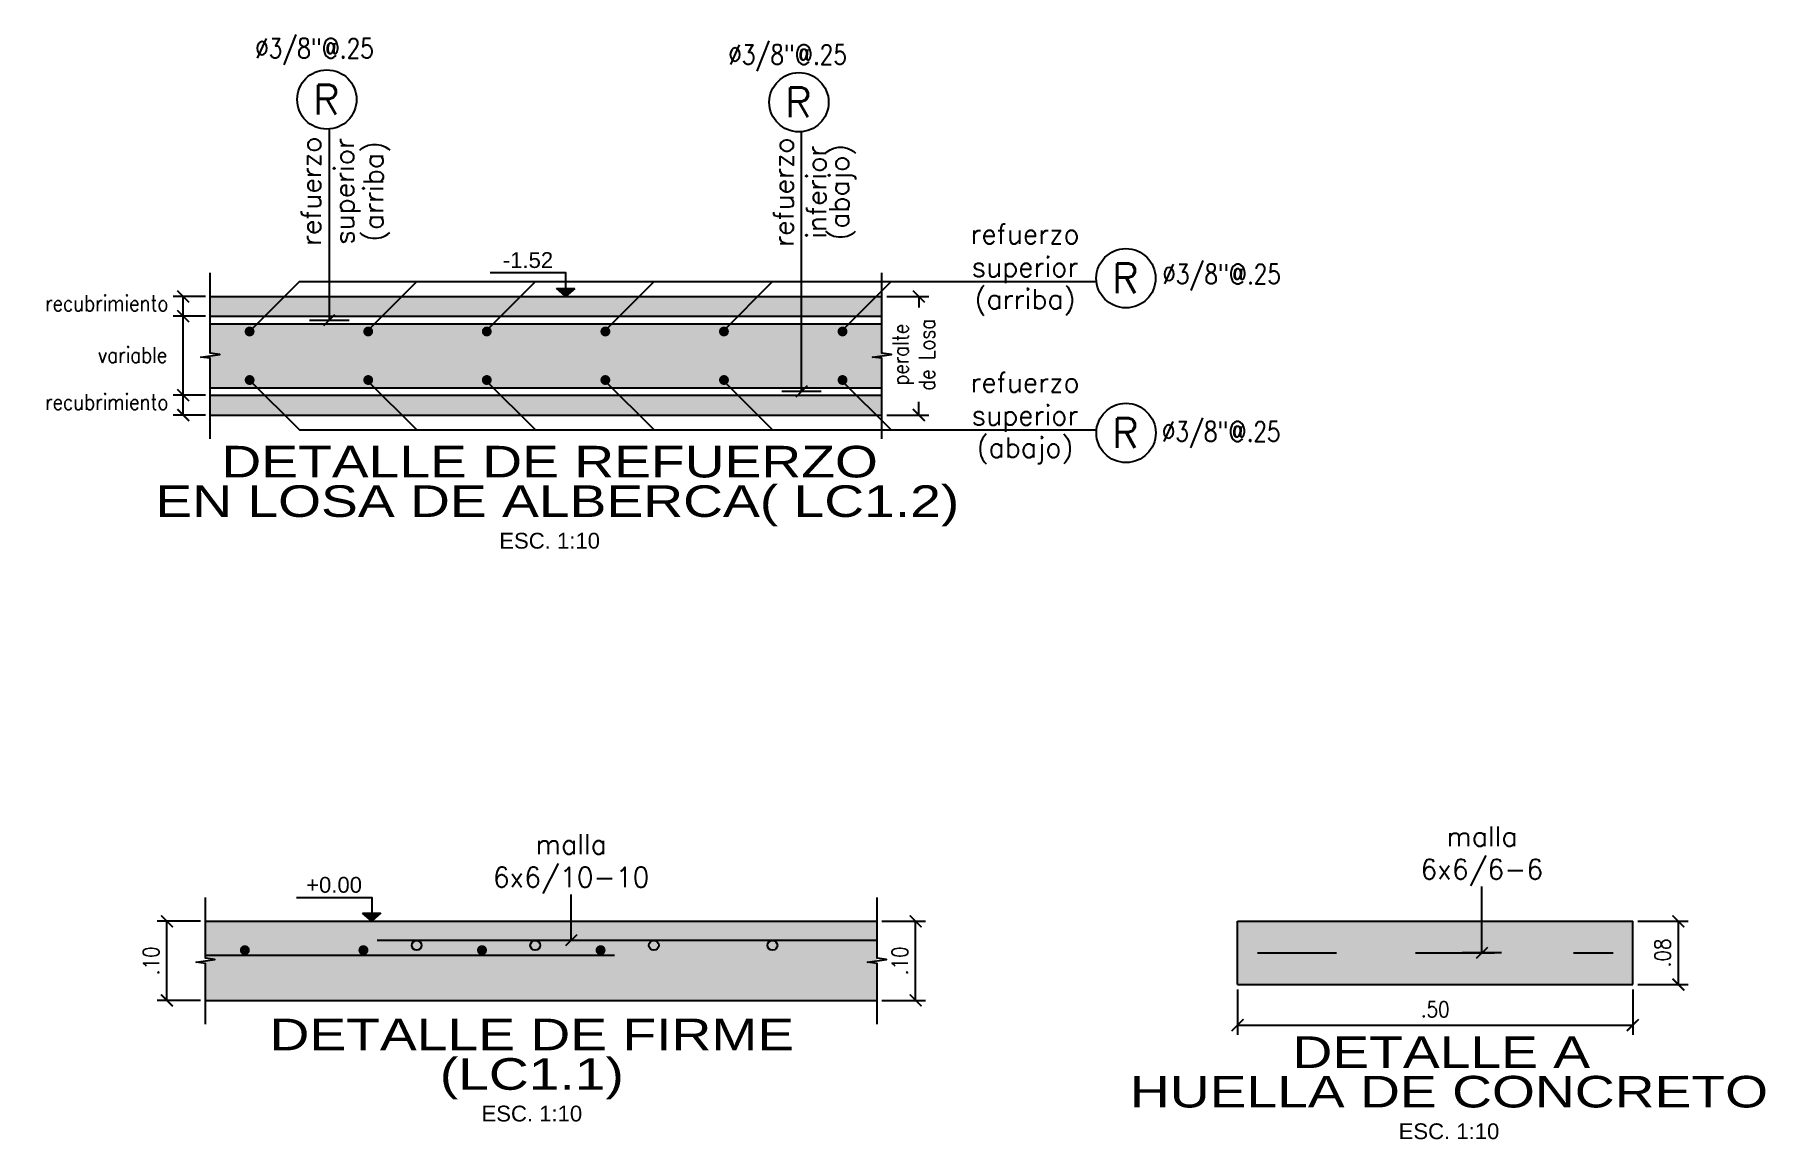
# Model space of a CAD drawing. Header units: millimetres. Extents: x -2.2 to 45.5, y -6.4 to 21.6.
# Drawn here: x 43.328 to 45.517, y 17.916 to 19.314 of the extents above; entities that cross this region are included whole.
import ezdxf
from ezdxf.enums import TextEntityAlignment as Align

# ---------------------------------------------------------------- set-up
doc = ezdxf.new("R2010")
doc.units = ezdxf.units.MM
doc.header["$LTSCALE"] = 0.05
doc.linetypes.add('DASHDOT2', pattern=[12.7, 6.35, -3.175, 0, -3.175])
for name, color, linetype in [('ACHURADO', 1, 'Continuous'), ('ACOTADO', 2, 'Continuous'), ('CONT_CORTE', 4, 'Continuous'), ('TEXTO_REFUERZO', 3, 'Continuous'), ('TITULOS', 1, 'Continuous'), ('TXT_IND', 2, 'Continuous')]:
    doc.layers.add(name, color=color, linetype=linetype)
doc.styles.add('ACOTAMIENTOS', font='romans.shx', dxfattribs={"width": 0.85})
doc.styles.add('ARIAL', font='arial.ttf')
doc.styles.add('ROMANS', font='ROMANS.SHX')
doc.styles.get("Standard").update_dxf_attribs({"font": 'romans.shx'})
doc.dimstyles.new('ACOTA_10', dxfattribs={"dimscale": 0.01, "dimtxt": 2, "dimasz": 1.5, "dimexe": 1.25, "dimexo": 0.625, "dimgap": 1, "dimtad": 1, "dimzin": 4, "dimdsep": 46, "dimtxsty": 'ACOTAMIENTOS', "dimblk1": 'ARCHTICK', "dimblk2": 'ARCHTICK', "dimsah": 1, "dimcen": 1.5, "dimclrd": 1, "dimclre": 1, "dimclrt": 256, "dimadec": 0, "dimazin": 0, "dimtfac": 1, "dimtofl": 0, "dimtmove": 2, "dimatfit": 3, "dimldrblk": 'ARCHTICK', "dimfxl": 0, "dimtolj": 1, "dimtzin": 0, "dimarcsym": 0})

msp = doc.modelspace()

# ---------------------------------------------------------------- texts
at = {"layer": 'ACOTADO', "char_height": 0.025, "width": 0.251273, "attachment_point": 8, "style": 'ROMANS'}
for s, insert in [('malla\\P6x6/6-6', (45.1587, 18.237)), ('malla\\P6x6/10-10', (44.0067, 18.227))]:
    msp.add_mtext(s, dxfattribs=dict(at, insert=insert))
at = {"layer": 'TEXTO_REFUERZO', "color": 6}
for p in [(43.697, 19.232), (44.7078, 19.0058)]:
    msp.add_text('R', height=0.0375, dxfattribs=at).set_placement(p, align=Align.MIDDLE_CENTER)
at = {"layer": 'TEXTO_REFUERZO', "color": 3}
for p in [(44.2941, 19.2285), (44.7078, 18.81)]:
    msp.add_text('R', height=0.0375, dxfattribs=at).set_placement(p, align=Align.MIDDLE_CENTER)
at = {"layer": 'TXT_IND', "style": 'ROMANS', "width": 0.8}
for p in [(43.6071, 19.2969), (44.2055, 19.2889), (44.7545, 19.0111), (44.754, 18.8118)]:
    msp.add_text('%%C3/8"@.25', height=0.025, dxfattribs=at).set_placement(p, align=Align.MIDDLE_LEFT)
at = {"layer": 'TXT_IND', "char_height": 0.025, "attachment_point": 8, "rotation": 90, "style": 'ROMANS'}
for s, insert, width in [('refuerzo\\Psuperior', (43.7403, 19.1158), 0.287525), ('refuerzo\\Pinferior', (44.3295, 19.1148), 0.251273)]:
    msp.add_mtext(s, dxfattribs=dict(at, insert=insert, width=width))
at = {"layer": 'TXT_IND', "color": 6, "insert": (43.7773, 19.1158), "char_height": 0.025, "width": 0.287525, "attachment_point": 8, "rotation": 90, "style": 'ROMANS'}
msp.add_mtext('(arriba)', dxfattribs=at)
at = {"layer": 'TXT_IND', "color": 3, "insert": (44.3665, 19.1148), "char_height": 0.025, "width": 0.251273, "attachment_point": 8, "rotation": 90, "style": 'ROMANS'}
msp.add_mtext('(abajo)', dxfattribs=at)
at = {"layer": 'TXT_IND', "char_height": 0.025, "width": 0.251273, "attachment_point": 8, "style": 'ROMANS'}
for insert in [(44.5808, 18.9994), (44.5808, 18.8116)]:
    msp.add_mtext('refuerzo\\Psuperior', dxfattribs=dict(at, insert=insert))
at = {"layer": 'TXT_IND', "color": 6, "insert": (44.5808, 18.9587), "char_height": 0.025, "width": 0.251273, "attachment_point": 8, "style": 'ROMANS'}
msp.add_mtext('(arriba)', dxfattribs=at)
at = {"layer": 'TXT_IND', "color": 3, "insert": (44.5808, 18.7708), "char_height": 0.025, "width": 0.251273, "attachment_point": 8, "style": 'ROMANS'}
msp.add_mtext('(abajo)', dxfattribs=at)

# ---------------------------------------------------------------- blocks, each defined once
blk = doc.blocks.new('_ARCHTICK')
at = {"color": 0, "linetype": 'ByBlock', "const_width": 0.15}
blk.add_lwpolyline([(-0.5, -0.5), (0.5, 0.5)], dxfattribs=at)
blk = doc.blocks.new('*D199')
at = {"layer": 'ACOTADO', "color": 1, "linetype": 'Continuous', "lineweight": -2}
for p, q in [((43.5379, 18.1919), (43.4829, 18.1919)), ((43.4954, 18.0919), (43.4954, 18.1919)), ((43.5379, 18.0919), (43.4829, 18.0919))]:
    blk.add_line(p, q, dxfattribs=at)
at = {"layer": 'DEFPOINTS', "color": 0, "linetype": 'Continuous'}
for p in [(43.4954, 18.1919), (43.5442, 18.1919), (43.5442, 18.0919)]:
    blk.add_point(p, dxfattribs=at)
at = {"layer": 'ACOTADO', "color": 1, "linetype": 'Continuous', "lineweight": -2, "xscale": 0.015, "yscale": 0.015, "zscale": 0.015}
for p, rotation in [((43.4954, 18.1919), 90), ((43.4954, 18.0919), 270)]:
    blk.add_blockref('_ARCHTICK', p, dxfattribs=dict(at, rotation=rotation))
at = {"layer": 'ACOTADO', "linetype": 'Continuous', "insert": (43.4754, 18.1419), "char_height": 0.02, "attachment_point": 5, "rotation": 90, "style": 'ACOTAMIENTOS'}
blk.add_mtext('\\A1;.10', dxfattribs=at)
blk = doc.blocks.new('*D200')
at = {"layer": 'ACOTADO', "color": 1, "linetype": 'Continuous', "lineweight": -2}
for p, q in [((44.3999, 18.1919), (44.455, 18.1919)), ((44.4425, 18.0919), (44.4425, 18.1919)), ((44.3999, 18.0919), (44.455, 18.0919))]:
    blk.add_line(p, q, dxfattribs=at)
at = {"layer": 'DEFPOINTS', "color": 0, "linetype": 'Continuous'}
for p in [(44.3937, 18.1919), (44.4425, 18.1919), (44.3937, 18.0919)]:
    blk.add_point(p, dxfattribs=at)
at = {"layer": 'ACOTADO', "color": 1, "linetype": 'Continuous', "lineweight": -2, "xscale": 0.015, "yscale": 0.015, "zscale": 0.015}
for p, rotation in [((44.4425, 18.1919), 90), ((44.4425, 18.0919), 270)]:
    blk.add_blockref('_ARCHTICK', p, dxfattribs=dict(at, rotation=rotation))
at = {"layer": 'ACOTADO', "linetype": 'Continuous', "insert": (44.4225, 18.1419), "char_height": 0.02, "attachment_point": 5, "rotation": 90, "style": 'ACOTAMIENTOS'}
blk.add_mtext('\\A1;.10', dxfattribs=at)
blk = doc.blocks.new('Titulos')
at = {"layer": 'TITULOS', "color": 1, "style": 'ARIAL', "width": 1.25}
blk.add_attdef('TITULO_1', text='', height=0.2, dxfattribs=at).set_placement((0, 0.25), align=Align.MIDDLE_CENTER)
at = {"layer": 'TITULOS', "style": 'ARIAL', "width": 1.25}
blk.add_attdef('TITULO_2', text='', height=0.2, dxfattribs=at).set_placement((0, 0), align=Align.MIDDLE_CENTER)
at = {"layer": 'TITULOS', "color": 2, "width": 1.25}
for tag, p in [('ESCALA_1', (0, -0.25)), ('ESCALA_2', (0, -0.408))]:
    blk.add_attdef(tag, text='', height=0.1, dxfattribs=at).set_placement(p, align=Align.MIDDLE_CENTER)
blk = doc.blocks.new('*D271')
at = {"layer": 'ACOTADO', "color": 1, "linetype": 'Continuous', "lineweight": -2}
for p, q in [((43.544, 18.9827), (43.5035, 18.9827)), ((43.516, 18.9577), (43.516, 18.9827)), ((43.544, 18.9577), (43.5035, 18.9577))]:
    blk.add_line(p, q, dxfattribs=at)
at = {"layer": 'DEFPOINTS', "color": 0, "linetype": 'Continuous'}
for p in [(43.516, 18.9827), (43.5502, 18.9827), (43.5502, 18.9577)]:
    blk.add_point(p, dxfattribs=at)
at = {"layer": 'ACOTADO', "color": 1, "linetype": 'Continuous', "lineweight": -2, "xscale": 0.015, "yscale": 0.015, "zscale": 0.015}
for p, rotation in [((43.516, 18.9827), 90), ((43.516, 18.9577), 270)]:
    blk.add_blockref('_ARCHTICK', p, dxfattribs=dict(at, rotation=rotation))
at = {"layer": 'ACOTADO', "linetype": 'Continuous', "insert": (43.4193, 18.9742), "char_height": 0.02, "attachment_point": 5, "style": 'ACOTAMIENTOS'}
blk.add_mtext('\\A1;recubrimiento', dxfattribs=at)
blk = doc.blocks.new('*D272')
at = {"layer": 'ACOTADO', "color": 1, "linetype": 'Continuous', "lineweight": -2}
for p, q in [((43.544, 18.9577), (43.5035, 18.9577)), ((43.516, 18.8577), (43.516, 18.9577)), ((43.544, 18.8577), (43.5035, 18.8577))]:
    blk.add_line(p, q, dxfattribs=at)
at = {"layer": 'DEFPOINTS', "color": 0, "linetype": 'Continuous'}
for p in [(43.516, 18.9577), (43.5502, 18.9577), (43.5502, 18.8577)]:
    blk.add_point(p, dxfattribs=at)
at = {"layer": 'ACOTADO', "color": 1, "linetype": 'Continuous', "lineweight": -2, "xscale": 0.015, "yscale": 0.015, "zscale": 0.015}
for p, rotation in [((43.516, 18.9577), 90), ((43.516, 18.8577), 270)]:
    blk.add_blockref('_ARCHTICK', p, dxfattribs=dict(at, rotation=rotation))
at = {"layer": 'ACOTADO', "linetype": 'Continuous', "insert": (43.452, 18.9087), "char_height": 0.02, "attachment_point": 5, "style": 'ACOTAMIENTOS'}
blk.add_mtext('\\A1;variable', dxfattribs=at)
blk = doc.blocks.new('*D273')
at = {"layer": 'ACOTADO', "color": 1, "linetype": 'Continuous', "lineweight": -2}
for p, q in [((44.406, 18.9827), (44.459, 18.9827)), ((44.4465, 18.9827), (44.4465, 18.9688)), ((44.406, 18.8327), (44.459, 18.8327)), ((44.4465, 18.8327), (44.4465, 18.8492))]:
    blk.add_line(p, q, dxfattribs=at)
at = {"layer": 'DEFPOINTS', "color": 0, "linetype": 'Continuous'}
for p in [(44.3998, 18.9827), (44.4465, 18.9827), (44.3998, 18.8327)]:
    blk.add_point(p, dxfattribs=at)
at = {"layer": 'ACOTADO', "color": 1, "linetype": 'Continuous', "lineweight": -2, "xscale": 0.015, "yscale": 0.015, "zscale": 0.015}
for p, rotation in [((44.4465, 18.9827), 90), ((44.4465, 18.8327), 270)]:
    blk.add_blockref('_ARCHTICK', p, dxfattribs=dict(at, rotation=rotation))
at = {"layer": 'ACOTADO', "linetype": 'Continuous', "insert": (44.44, 18.909), "char_height": 0.02, "attachment_point": 5, "rotation": 90, "style": 'ACOTAMIENTOS'}
blk.add_mtext('\\A1;peralte\\Pde Losa', dxfattribs=at)
blk = doc.blocks.new('COTA25')
at = {"layer": 'TEXTO_REFUERZO', "color": 1}
blk.add_line((0, -0.0625), (0, 0.0625), dxfattribs=at)
at = {"layer": 'TEXTO_REFUERZO'}
blk.add_line((-0.0177, -0.0177), (0.0177, 0.0177), dxfattribs=at)
blk = doc.blocks.new('*D274')
at = {"layer": 'ACOTADO', "color": 1, "linetype": 'Continuous', "lineweight": -2}
for p, q in [((43.544, 18.8577), (43.5035, 18.8577)), ((43.516, 18.8327), (43.516, 18.8577)), ((43.544, 18.8327), (43.5035, 18.8327))]:
    blk.add_line(p, q, dxfattribs=at)
at = {"layer": 'DEFPOINTS', "color": 0, "linetype": 'Continuous'}
for p in [(43.516, 18.8577), (43.5502, 18.8577), (43.5502, 18.8327)]:
    blk.add_point(p, dxfattribs=at)
at = {"layer": 'ACOTADO', "color": 1, "linetype": 'Continuous', "lineweight": -2, "xscale": 0.015, "yscale": 0.015, "zscale": 0.015}
for p, rotation in [((43.516, 18.8577), 90), ((43.516, 18.8327), 270)]:
    blk.add_blockref('_ARCHTICK', p, dxfattribs=dict(at, rotation=rotation))
at = {"layer": 'ACOTADO', "linetype": 'Continuous', "insert": (43.4193, 18.8492), "char_height": 0.02, "attachment_point": 5, "style": 'ACOTAMIENTOS'}
blk.add_mtext('\\A1;recubrimiento', dxfattribs=at)
blk = doc.blocks.new('Nivel-elev')
at = {"layer": 'TXT_IND'}
blk.add_hatch(color=1, dxfattribs=at).paths.add_polyline_path([(-0.058, 0.051), (0.058, 0.051), (0, 0)])
for p, q in [((0, 0), (-0.058, 0.051)), ((-0.058, 0.051), (0.058, 0.051)), ((0.058, 0.051), (0, 0))]:
    blk.add_line(p, q, dxfattribs=at)
blk.add_lwpolyline([(-0.476, 0.151), (0, 0.151), (0, 0.051)], dxfattribs=at)
blk.add_attdef('+2.85', (-0.476, 0.171), '', height=0.0975, dxfattribs=at)
blk = doc.blocks.new('*D275')
at = {"layer": 'ACOTADO', "color": 1, "linetype": 'Continuous', "lineweight": -2}
for p, q in [((45.3559, 18.1919), (45.4198, 18.1919)), ((45.4073, 18.1119), (45.4073, 18.1919)), ((45.3559, 18.1119), (45.4198, 18.1119))]:
    blk.add_line(p, q, dxfattribs=at)
at = {"layer": 'DEFPOINTS', "color": 0, "linetype": 'Continuous'}
for p in [(45.3497, 18.1919), (45.4073, 18.1919), (45.3497, 18.1119)]:
    blk.add_point(p, dxfattribs=at)
at = {"layer": 'ACOTADO', "color": 1, "linetype": 'Continuous', "lineweight": -2, "xscale": 0.015, "yscale": 0.015, "zscale": 0.015}
for p, rotation in [((45.4073, 18.1919), 90), ((45.4073, 18.1119), 270)]:
    blk.add_blockref('_ARCHTICK', p, dxfattribs=dict(at, rotation=rotation))
at = {"layer": 'ACOTADO', "linetype": 'Continuous', "insert": (45.3873, 18.1519), "char_height": 0.02, "attachment_point": 5, "rotation": 90, "style": 'ACOTAMIENTOS'}
blk.add_mtext('\\A1;.08', dxfattribs=at)
blk = doc.blocks.new('*D276')
at = {"layer": 'ACOTADO', "color": 1, "linetype": 'Continuous', "lineweight": -2}
for p, q in [((44.8497, 18.1057), (44.8497, 18.0481)), ((45.3497, 18.1057), (45.3497, 18.0481)), ((44.8497, 18.0606), (45.3497, 18.0606))]:
    blk.add_line(p, q, dxfattribs=at)
at = {"layer": 'DEFPOINTS', "color": 0, "linetype": 'Continuous'}
for p in [(44.8497, 18.1119), (45.3497, 18.1119), (45.3497, 18.0606)]:
    blk.add_point(p, dxfattribs=at)
at = {"layer": 'ACOTADO', "color": 1, "linetype": 'Continuous', "lineweight": -2, "xscale": 0.015, "yscale": 0.015, "zscale": 0.015, "rotation": 180}
blk.add_blockref('_ARCHTICK', (44.8497, 18.0606), dxfattribs=at)
at = {"layer": 'ACOTADO', "color": 1, "linetype": 'Continuous', "lineweight": -2, "xscale": 0.015, "yscale": 0.015, "zscale": 0.015}
blk.add_blockref('_ARCHTICK', (45.3497, 18.0606), dxfattribs=at)
at = {"layer": 'ACOTADO', "linetype": 'Continuous', "insert": (45.0997, 18.0806), "char_height": 0.02, "attachment_point": 5, "style": 'ACOTAMIENTOS'}
blk.add_mtext('\\A1;.50', dxfattribs=at)

# ---------------------------------------------------------------- dimensions: what is measured, and where the dimension line sits
at = {"layer": 'ACOTADO', "linetype": 'Continuous'}
for base, p1, p2, text, picture, middle in [((43.516, 18.9827), (43.5502, 18.9577), (43.5502, 18.9827), 'recubrimiento', '*D271', (43.4193, 18.9742)), ((43.516, 18.9577), (43.5502, 18.8577), (43.5502, 18.9577), 'variable', '*D272', (43.452, 18.9087)), ((43.516, 18.8577), (43.5502, 18.8327), (43.5502, 18.8577), 'recubrimiento', '*D274', (43.4193, 18.8492))]:
    dim = msp.add_linear_dim(base=base, p1=p1, p2=p2, angle=90, text=text, dimstyle='ACOTA_10', dxfattribs=at)
    dim.commit()
    dim.dimension.update_dxf_attribs({"geometry": picture, "text_midpoint": middle, "dimtype": 161, "text_rotation": 180})
dim = msp.add_linear_dim(base=(44.4465, 18.9827), p1=(44.3998, 18.8327), p2=(44.3998, 18.9827), angle=90, text='peralte\\Pde Losa', dimstyle='ACOTA_10', dxfattribs=at)
dim.commit()
dim.dimension.update_dxf_attribs({"geometry": '*D273', "text_midpoint": (44.44, 18.909), "dimtype": 161})
for p1, p2, distance, picture, middle in [((43.5442, 18.0919), (43.5442, 18.1919), 0.0488, '*D199', (43.4754, 18.1419)), ((44.3937, 18.0919), (44.3937, 18.1919), -0.0488, '*D200', (44.4225, 18.1419)), ((45.3497, 18.1119), (45.3497, 18.1919), -0.0576, '*D275', (45.3873, 18.1519)), ((44.8497, 18.1119), (45.3497, 18.1119), -0.0513, '*D276', (45.0997, 18.0806))]:
    dim = msp.add_aligned_dim(p1=p1, p2=p2, distance=distance, dimstyle='ACOTA_10', dxfattribs=at)
    dim.commit()
    dim.dimension.update_dxf_attribs({"geometry": picture, "text_midpoint": middle})

# ---------------------------------------------------------------- hatches: boundary and pattern name
at = {"layer": 'ACHURADO'}
h = msp.add_hatch(color=254, dxfattribs=at)
h.dxf.hatch_style = 1
h.paths.add_polyline_path([(44.2736, 18.9482), (43.5502, 18.9482), (43.5502, 18.9109), (43.5622, 18.9093), (43.5382, 18.9061), (43.5502, 18.9045), (43.5502, 18.8672), (44.2736, 18.8672)])
h.paths.add_polyline_path([(43.5969, 18.9384, -1), (43.6031, 18.9384, -1)], flags=16)
h.paths.add_polyline_path([(43.6031, 18.877, -1), (43.5969, 18.877, -1)], flags=16)
h.paths.add_polyline_path([(43.7469, 18.9384, -1), (43.7531, 18.9384, -1)], flags=16)
h.paths.add_polyline_path([(43.7531, 18.877, -1), (43.7469, 18.877, -1)], flags=16)
h.paths.add_polyline_path([(43.8969, 18.9384, -1), (43.9031, 18.9384, -1)], flags=16)
h.paths.add_polyline_path([(43.9031, 18.877, -1), (43.8969, 18.877, -1)], flags=16)
h.paths.add_polyline_path([(44.0469, 18.9384, -1), (44.0531, 18.9384, -1)], flags=16)
h.paths.add_polyline_path([(44.0469, 18.877, -1), (44.0531, 18.877, -1)], flags=16)
h.paths.add_polyline_path([(44.1969, 18.9384, -1), (44.2031, 18.9384, -1)], flags=16)
h.paths.add_polyline_path([(44.1969, 18.877, -1), (44.2031, 18.877, -1)], flags=16)
h.paths.add_polyline_path([(44.2736, 18.9827), (43.682, 18.9827), (43.682, 18.9577), (44.2736, 18.9577)])
h.paths.add_polyline_path([(43.682, 18.9827), (43.5502, 18.9827), (43.5502, 18.9577), (43.682, 18.9577)])
h.paths.add_polyline_path([(44.3998, 18.8577), (43.5502, 18.8577), (43.5502, 18.8327), (44.3998, 18.8327)])
h.paths.add_polyline_path([(44.3998, 18.9482), (44.2736, 18.9482), (44.2736, 18.8672), (44.3998, 18.8672), (44.3998, 18.9045), (44.3878, 18.9061), (44.4118, 18.9093), (44.3998, 18.9109)])
h.paths.add_polyline_path([(44.3469, 18.9384, -1), (44.3531, 18.9384, -1)], flags=16)
h.paths.add_polyline_path([(44.3531, 18.877, -1), (44.3469, 18.877, -1)], flags=16)
h.paths.add_polyline_path([(44.3998, 18.9827), (44.2736, 18.9827), (44.2736, 18.9577), (44.3998, 18.9577)])
for points in [[(44.3937, 18.0919), (44.3937, 18.1387), (44.3817, 18.1403), (44.3937, 18.1419), (44.3937, 18.1919), (43.5442, 18.1919), (43.5442, 18.1451), (43.5562, 18.1435), (43.5442, 18.1419), (43.5442, 18.0919)], [(45.3497, 18.1919), (44.8497, 18.1919), (44.8497, 18.1119), (45.3497, 18.1119)]]:
    msp.add_hatch(color=254, dxfattribs=at).paths.add_polyline_path(points)

# ---------------------------------------------------------------- linework, layer by layer
at = {"layer": 'CONT_CORTE', "linetype": 'Continuous'}
for p, q in [((43.5502, 18.9827), (44.3998, 18.9827)), ((43.5502, 18.8327), (44.3998, 18.8327)), ((43.5442, 18.1919), (44.3937, 18.1919)), ((44.8497, 18.1919), (45.3497, 18.1919)), ((44.8497, 18.1119), (45.3497, 18.1119)), ((43.5442, 18.0919), (44.3937, 18.0919))]:
    msp.add_line(p, q, dxfattribs=at)
at = {"layer": 'CONT_CORTE'}
for p, q in [((44.8497, 18.1119), (44.8497, 18.1919)), ((45.3497, 18.1119), (45.3497, 18.1919))]:
    msp.add_line(p, q, dxfattribs=at)
at = {"layer": 'CONT_CORTE', "color": 1}
for points in [[(43.5502, 18.8027), (43.5502, 18.9045), (43.5382, 18.9061), (43.5622, 18.9093), (43.5502, 18.9109), (43.5502, 19.0127)], [(44.3998, 18.8027), (44.3998, 18.9045), (44.3878, 18.9061), (44.4118, 18.9093), (44.3998, 18.9109), (44.3998, 19.0127)], [(43.5442, 18.0619), (43.5442, 18.1387), (43.5322, 18.1403), (43.5562, 18.1435), (43.5442, 18.1451), (43.5442, 18.2219)], [(44.3937, 18.0619), (44.3937, 18.1387), (44.3817, 18.1403), (44.4057, 18.1435), (44.3937, 18.1451), (44.3937, 18.2219)]]:
    msp.add_lwpolyline(points, dxfattribs=at)
at = {"layer": 'TEXTO_REFUERZO', "color": 1, "extrusion": (1.22465e-16, -3.7494e-32, -1)}
for p, q in [((43.7009, 18.9529), (43.7009, 19.1947)), ((44.0067, 18.1678), (44.0067, 18.2258)), ((45.1587, 18.1519), (45.1587, 18.2358))]:
    msp.add_line(p, q, dxfattribs=at)
at = {"layer": 'TEXTO_REFUERZO', "color": 1, "extrusion": (-1.22465e-16, 5.24916e-32, -1)}
msp.add_line((44.2981, 18.8624), (44.2981, 19.1911), dxfattribs=at)
at = {"layer": 'TEXTO_REFUERZO', "color": 1}
for p, q in [((43.7484, 18.9384), (43.8116, 19.0016)), ((43.8984, 18.9384), (43.9616, 19.0016)), ((44.0484, 18.9384), (44.1116, 19.0016)), ((44.1984, 18.9384), (44.2616, 19.0016)), ((44.3484, 18.9384), (44.4116, 19.0016)), ((43.6, 18.877), (43.6632, 18.8138)), ((43.7484, 18.877), (43.8116, 18.8138)), ((43.8984, 18.877), (43.9616, 18.8138)), ((44.0484, 18.877), (44.1116, 18.8138)), ((44.1984, 18.877), (44.2616, 18.8138)), ((44.3484, 18.877), (44.4116, 18.8138))]:
    msp.add_line(p, q, dxfattribs=at)
at = {"layer": 'TEXTO_REFUERZO', "color": 5}
for p, q in [((43.5502, 18.9577), (44.3998, 18.9577)), ((43.5502, 18.9482), (44.3998, 18.9482)), ((43.5502, 18.8672), (44.3998, 18.8672)), ((43.5502, 18.8577), (44.3998, 18.8577)), ((44.3937, 18.1678), (43.7615, 18.1678)), ((43.5442, 18.1491), (44.0615, 18.1491))]:
    msp.add_line(p, q, dxfattribs=at)
at = {"layer": 'TEXTO_REFUERZO', "linetype": 'DASHDOT2', "ltscale": 0.1}
msp.add_line((44.8747, 18.1519), (45.3247, 18.1519), dxfattribs=at)
at = {"layer": 'TEXTO_REFUERZO', "color": 1}
for points in [[(43.6, 18.9384), (43.6632, 19.0016), (44.6713, 19.0016)], [(43.6, 18.877), (43.6632, 18.8138), (44.6713, 18.8138)]]:
    msp.add_lwpolyline(points, dxfattribs=at)
at = {"layer": 'TEXTO_REFUERZO', "color": 1, "linetype": 'Continuous', "const_width": 0.00625}
for points in [[(43.6031, 18.9384, 1), (43.5969, 18.9384, 1)], [(43.7531, 18.9384, 1), (43.7469, 18.9384, 1)], [(43.9031, 18.9384, 1), (43.8969, 18.9384, 1)], [(44.0531, 18.9384, 1), (44.0469, 18.9384, 1)], [(44.2031, 18.9384, 1), (44.1969, 18.9384, 1)], [(44.3531, 18.9384, 1), (44.3469, 18.9384, 1)], [(43.6031, 18.877, -1), (43.5969, 18.877, -1)], [(43.7531, 18.877, -1), (43.7469, 18.877, -1)], [(43.9031, 18.877, -1), (43.8969, 18.877, -1)], [(44.0531, 18.877, -1), (44.0469, 18.877, -1)], [(44.2031, 18.877, -1), (44.1969, 18.877, -1)], [(44.3531, 18.877, -1), (44.3469, 18.877, -1)], [(43.5971, 18.1554, -1), (43.5908, 18.1554, -1)], [(43.7471, 18.1554, -1), (43.7408, 18.1554, -1)], [(43.8971, 18.1554, -1), (43.8908, 18.1554, -1)], [(44.0471, 18.1554, -1), (44.0408, 18.1554, -1)]]:
    msp.add_lwpolyline(points, format="xyb", close=True, dxfattribs=at)
at = {"layer": 'TEXTO_REFUERZO', "color": 6}
for centre in [(43.6977, 19.232), (44.7085, 19.0058)]:
    msp.add_circle(centre, 0.0375, dxfattribs=at)
at = {"layer": 'TEXTO_REFUERZO', "color": 3}
for centre in [(44.2949, 19.2285), (44.7086, 18.81)]:
    msp.add_circle(centre, 0.0375, dxfattribs=at)
at = {"layer": 'TEXTO_REFUERZO', "color": 1, "linetype": 'Continuous'}
for centre in [(43.8113, 18.1615), (43.9613, 18.1615), (44.1113, 18.1615), (44.2613, 18.1615)]:
    msp.add_circle(centre, 0.00625, dxfattribs=at)

# ---------------------------------------------------------------- block references
ref = msp.add_blockref('Titulos', (43.9795, 18.7237), dxfattribs=dict(xscale=0.2, yscale=0.2, zscale=0.2))
ref.add_attrib('TITULO_1', 'DETALLE DE REFUERZO', dxfattribs={"layer": 'TITULOS', "color": 1, "height": 0.04, "style": 'ARIAL', "width": 1.25}).set_placement((43.9795, 18.7737), align=Align.MIDDLE_CENTER)
ref.add_attrib('TITULO_2', ' EN LOSA DE ALBERCA( LC1.2)', dxfattribs={"layer": 'TITULOS', "height": 0.04, "style": 'ARIAL', "width": 1.25}).set_placement((43.9795, 18.7237), align=Align.MIDDLE_CENTER)
ref.add_attrib('ESCALA_1', 'ESC. 1:10', dxfattribs={"layer": 'TITULOS', "color": 2, "height": 0.02, "style": 'ARIAL'}).set_placement((43.9795, 18.6736), align=Align.MIDDLE_CENTER)
ref = msp.add_blockref('Titulos', (43.957, 17.9987), dxfattribs=dict(xscale=0.2, yscale=0.2, zscale=0.2))
ref.add_attrib('TITULO_1', 'DETALLE DE FIRME', dxfattribs={"layer": 'TITULOS', "color": 1, "height": 0.04, "style": 'ARIAL', "width": 1.25}).set_placement((43.957, 18.0487), align=Align.MIDDLE_CENTER)
ref.add_attrib('TITULO_2', '(LC1.1)', dxfattribs={"layer": 'TITULOS', "height": 0.04, "style": 'ARIAL', "width": 1.25}).set_placement((43.957, 17.9987), align=Align.MIDDLE_CENTER)
ref.add_attrib('ESCALA_1', 'ESC. 1:10', dxfattribs={"layer": 'TITULOS', "color": 2, "height": 0.02, "style": 'ARIAL'}).set_placement((43.957, 17.9486), align=Align.MIDDLE_CENTER)
ref = msp.add_blockref('Titulos', (45.1171, 17.9763), dxfattribs=dict(xscale=0.2, yscale=0.2, zscale=0.2))
ref.add_attrib('TITULO_1', 'DETALLE A ', dxfattribs={"layer": 'TITULOS', "color": 1, "height": 0.04, "style": 'ARIAL', "width": 1.25}).set_placement((45.1171, 18.0263), align=Align.MIDDLE_CENTER)
ref.add_attrib('TITULO_2', 'HUELLA DE CONCRETO', dxfattribs={"layer": 'TITULOS', "height": 0.04, "style": 'ARIAL', "width": 1.25}).set_placement((45.1171, 17.9763), align=Align.MIDDLE_CENTER)
ref.add_attrib('ESCALA_1', 'ESC. 1:10', dxfattribs={"layer": 'TITULOS', "color": 2, "height": 0.02, "style": 'ARIAL'}).set_placement((45.1171, 17.9262), align=Align.MIDDLE_CENTER)
at = {"layer": 'TEXTO_REFUERZO', "color": 5, "xscale": -0.4000000000000004, "yscale": 0.4000000000000004, "zscale": 0.4}
for p, rotation in [((43.7009, 18.9529), 270), ((44.2981, 18.8624), 90), ((44.0067, 18.1678), 90), ((45.1587, 18.1519), 90)]:
    msp.add_blockref('COTA25', p, dxfattribs=dict(at, rotation=rotation))
at = {"layer": 'TXT_IND'}
ref = msp.add_blockref('Nivel-elev', (43.9996, 18.9827), dxfattribs=dict(at, xscale=0.1999999999999993, yscale=0.1999999999999993, zscale=0.1999999999999993))
ref.add_attrib('+2.85', '-1.52', dxfattribs={"height": 0.02, "style": 'ARIAL'}).set_placement((43.9521, 19.0128), align=Align.BOTTOM_CENTER)
ref = msp.add_blockref('Nivel-elev', (43.7544, 18.1919), dxfattribs=dict(at, xscale=0.1999999999999993, yscale=0.1999999999999993, zscale=0.1999999999999993))
ref.add_attrib('+2.85', '+0.00', dxfattribs={"height": 0.02, "style": 'ARIAL'}).set_placement((43.7068, 18.2221), align=Align.BOTTOM_CENTER)

msp.set_redraw_order([(e.dxf.handle, doc.entitydb.next_handle()) for e in msp.query("TEXT MTEXT ATTDEF DIMENSION ARC_DIMENSION")])  # texts and dimensions are drawn at this point

doc.saveas('drawing.dxf')
